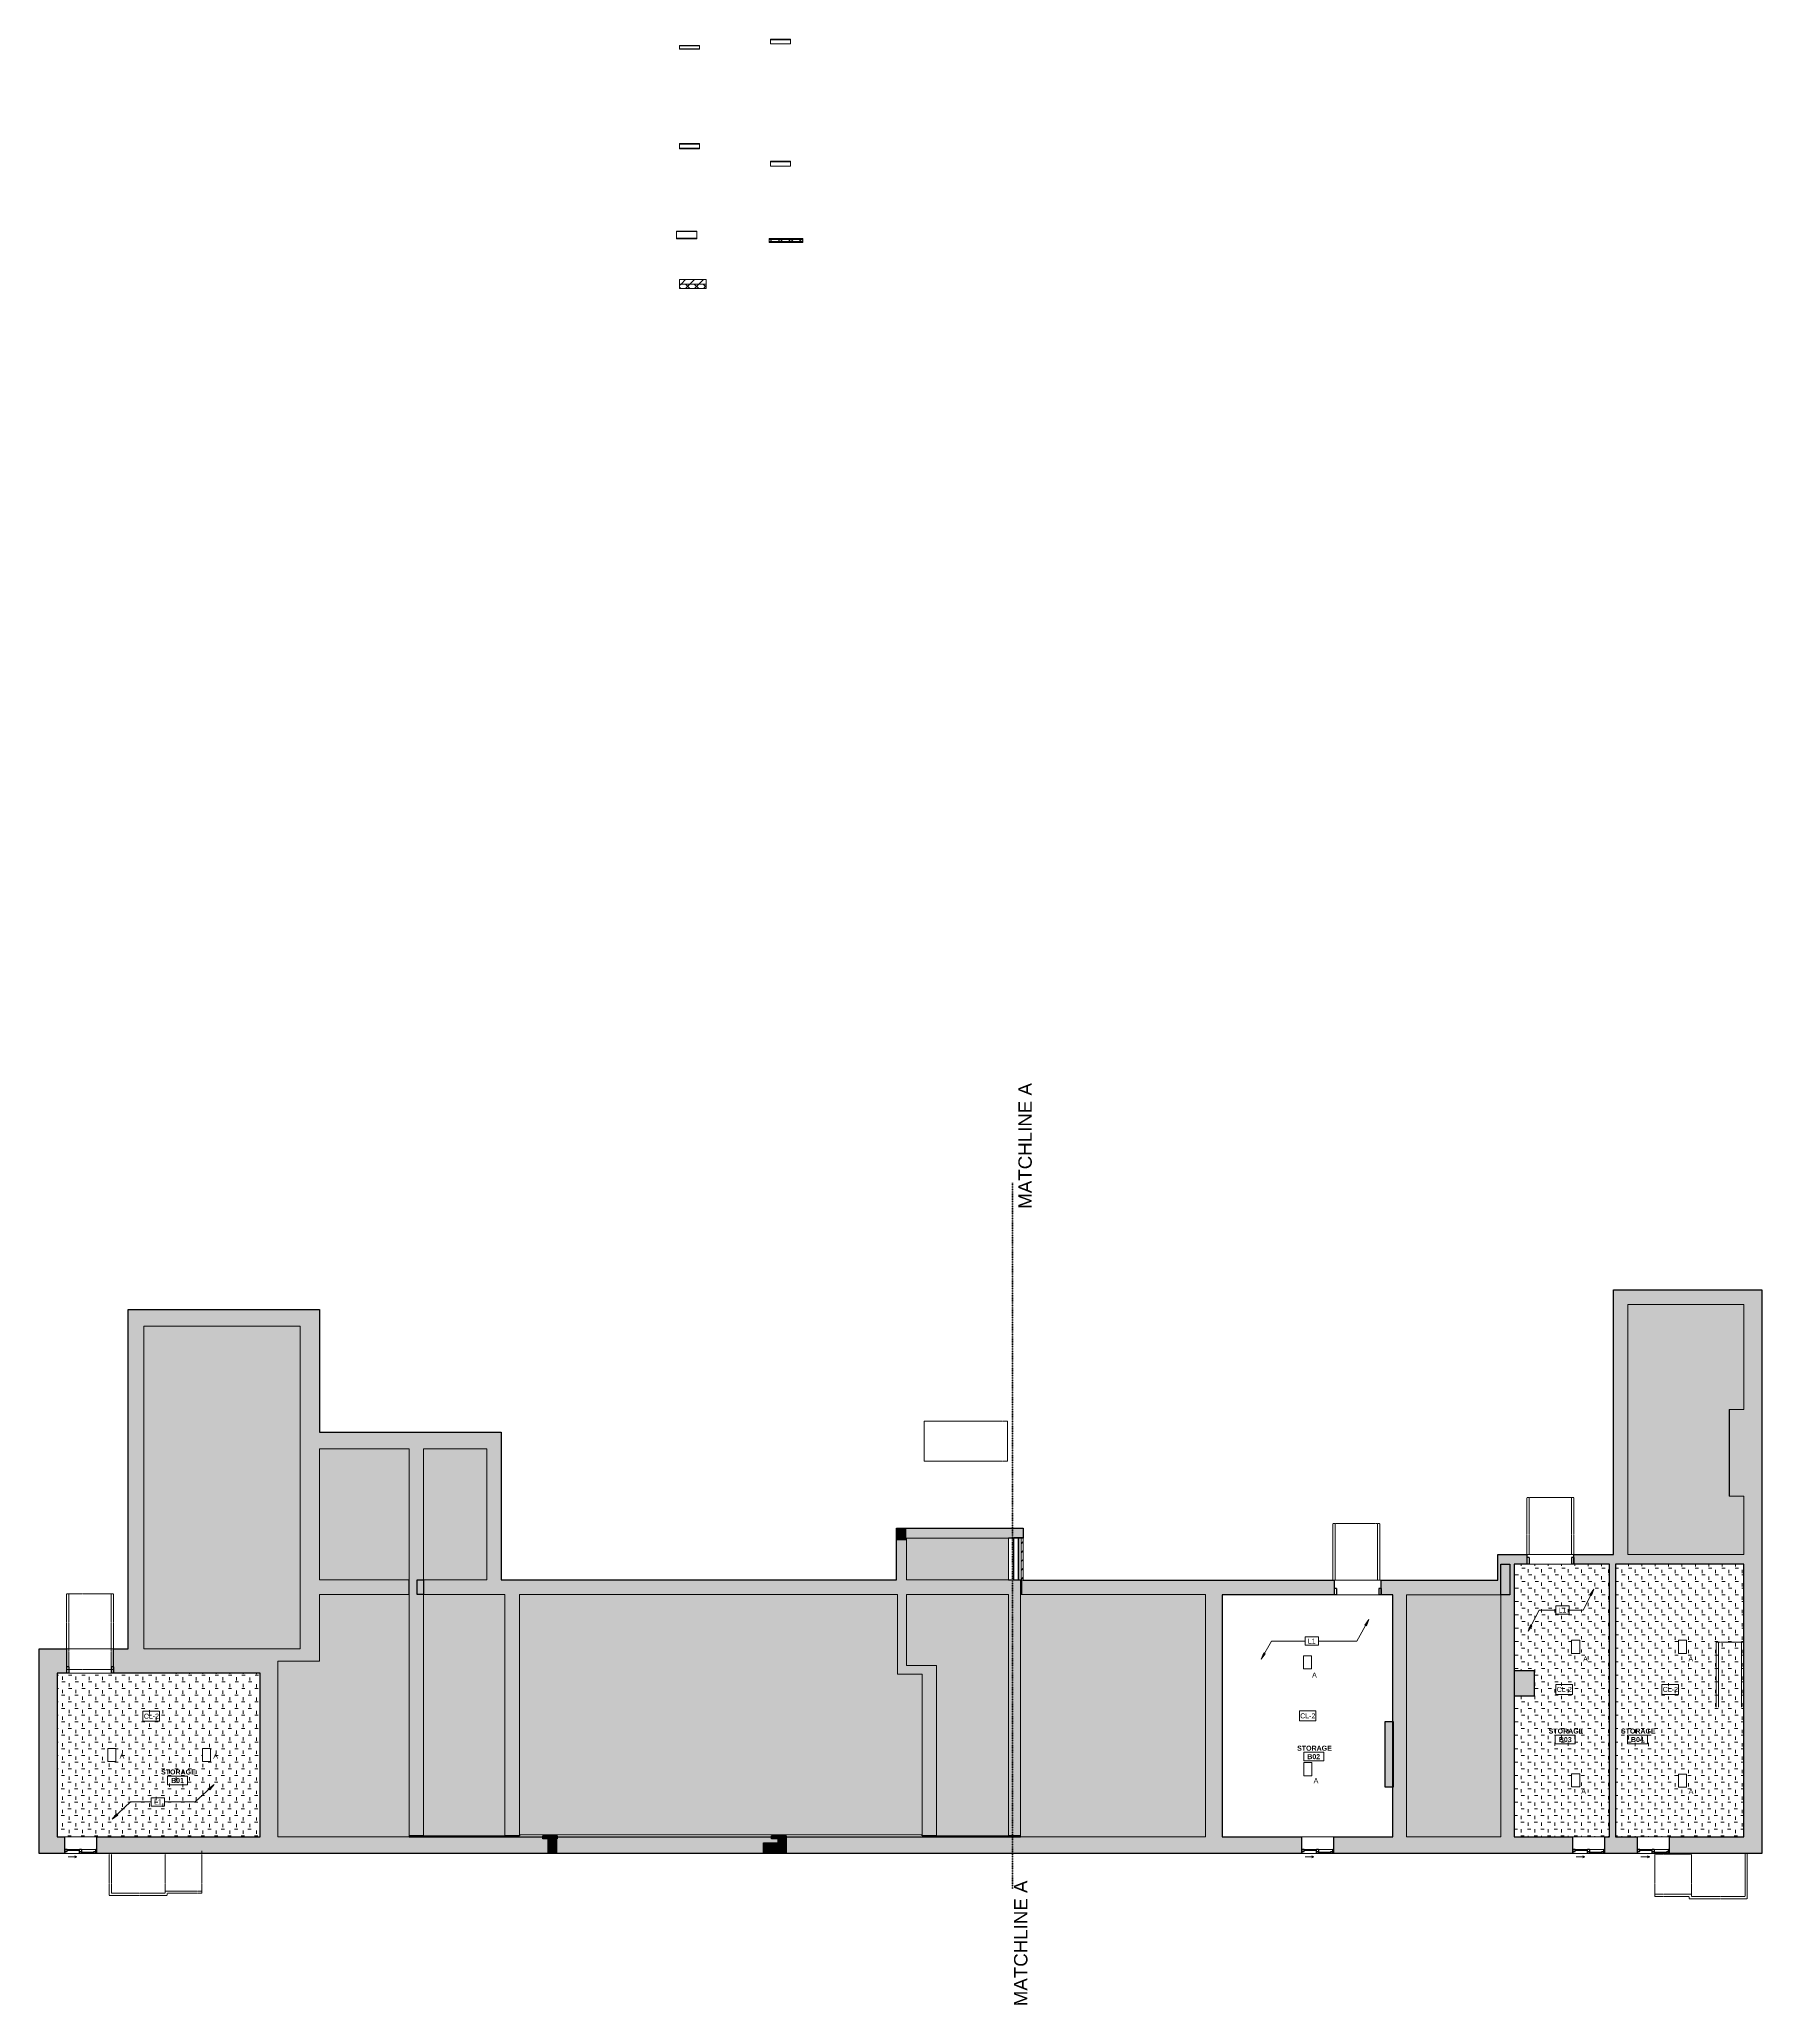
# Model space of a CAD drawing. Header units: inches. Extents: x -529 to 1015, y -2066 to -303.
import ezdxf

# ---------------------------------------------------------------- set-up
doc = ezdxf.new("R2010")
doc.units = ezdxf.units.IN
doc.header["$MEASUREMENT"] = 0
doc.linetypes.add('Dash', pattern=[0.25, 0.125, -0.125])
doc.linetypes.add('Overhead 1_16_', pattern=[0.101562, 0.0625, -0.039062])
for name, color, linetype, lineweight in [('A-ANNO-KEYN', 231, 'Continuous', 9), ('A-ANNO-MATC', 214, 'Dash', 140), ('A-AREA-IDEN', 2, 'Continuous', 9), ('A-CLNG', 13, 'Continuous', 18), ('A-CLNG-IDEN', 151, 'Continuous', 9), ('A-CLNG-PATT', 13, 'Continuous', 18), ('A-DETL-GENF', 92, 'Continuous', 9), ('A-DETL-THIN', 151, 'Continuous', 9), ('A-DOOR', 31, 'Continuous', 18), ('A-DOOR-FRAM', 31, 'Continuous', 30), ('A-FLOR', 192, 'Continuous', 18), ('A-GLAZ', 151, 'Continuous', 18), ('A-WALL', 113, 'Continuous', 18), ('A-WALL-PATT', 111, 'Continuous', 18), ('E-LITE-EQPM', 33, 'Continuous', 9), ('E-LITE-EQPM-IDEN', 33, 'Continuous', 9), ('G-ANNO-TEXT', 231, 'Continuous', 9), ('I-WALL', 2, 'Continuous', 18), ('S-STRS-MBND', 31, 'Continuous', 18)]:
    doc.layers.add(name, color=color, linetype=linetype, lineweight=lineweight)
doc.styles.add('Arial', font='arial.ttf', dxfattribs={"height": 4.5})
doc.styles.add('Swis721 Lt BT', font='swissl.ttf', dxfattribs={"height": 12})
doc.styles.add('Swis721 Lt BT_1', font='swissl.ttf', dxfattribs={"height": 4.5})
doc.styles.add('Swis721 Lt BT_B', font='', dxfattribs={"height": 4.5})
doc.styles.get('Swis721 Lt BT_B').set_extended_font_data('Swis721 Lt BT', bold=True)
pattern_1 = [(0, (0, 0), (6, 6), [2.976, -8.976]), (90, (1.488, -1.488), (-6, 6), [2.976, -8.976])]
pattern_2 = [(0, (0, 0), (15.36, 3.84), [0.634, -10.886, 0.634, -10.886, -61.44]), (0, (0, 0), (15.36, 3.84), [-23.04, 0.634, -22.406, 0.634, -10.886, -26.88]), (0, (0, 0), (15.36, 3.84), [-57.6, 0.634, -7.046, 0.634, -18.566]), (120, (5.76, 1.92), (-11.0055376, 11.38215), [0.634, -10.886, 0.634, -10.886, -61.44]), (120, (5.76, 1.92), (-11.0055376, 11.38215), [-23.04, 0.634, -22.406, 0.634, -10.886, -26.88]), (120, (5.76, 1.92), (-11.0055376, 11.38215), [-57.6, 0.634, -7.046, 0.634, -18.566]), (240, (7.68, 9.6), (-4.3544624, -15.22215), [0.634, -10.886, 0.634, -10.886, -61.44]), (240, (7.68, 9.6), (-4.3544624, -15.22215), [-23.04, 0.634, -22.406, 0.634, -10.886, -26.88]), (240, (7.68, 9.6), (-4.3544624, -15.22215), [-57.6, 0.634, -7.046, 0.634, -18.566])]
pattern_3 = [(45, (0, 0), (-4.006467, 4.006467), [])]

# ---------------------------------------------------------------- blocks, each defined once
blk = doc.blocks.new('Window-Sliding-Double - 2_ 5_ w x 1_ 6_ H-5129606-BASEMENT - RCP')
at = {"layer": 'A-GLAZ', "color": 8, "lineweight": 30}
for p, q in [((-14.5, 7.35), (-14.5, -7.65)), ((-14.5, 7.35), (-12, 7.35)), ((-14.5, 3.85), (-13.75, 3.85)), ((-13.75, 7.35), (-13.75, 3.85)), ((-12, 5.6), (-13.75, 5.6)), ((-12, 7.35), (-12, 5.6)), ((-12, 6.475), (-0.875, 6.475)), ((-0.875, 3.85), (-0.875, 7.35)), ((-0.875, 7.35), (0.875, 7.35)), ((0.875, 5.6), (-0.875, 5.6)), ((-0.875, 3.85), (0.875, 3.85)), ((0.875, 7.35), (0.875, 3.85)), ((0.875, 4.725), (12, 4.725)), ((12, 5.6), (12, 3.85)), ((13.75, 5.6), (12, 5.6)), ((12, 3.85), (14.5, 3.85)), ((13.75, 7.35), (14.5, 7.35)), ((13.75, 7.35), (13.75, 3.85)), ((14.5, -7.65), (14.5, 7.35))]:
    blk.add_line(p, q, dxfattribs=at)
at = {"layer": 'A-GLAZ'}
for p, q in [((14.5, 7.35), (-14.5, 7.35)), ((3.25, 10.35), (5.25, 11.35)), ((3.25, 10.35), (5.25, 9.35)), ((3.25, 10.35), (11.25, 10.35)), ((-14.5, -7.65), (14.5, -7.65))]:
    blk.add_line(p, q, dxfattribs=at)
at = {"layer": 'A-GLAZ', "lineweight": 9}
for p, q in [((-13.75, 3.85), (-0.875, 3.85)), ((-12, 7.35), (-0.875, 7.35)), ((0.875, 7.35), (13.75, 7.35)), ((0.875, 3.85), (12, 3.85))]:
    blk.add_line(p, q, dxfattribs=at)
blk = doc.blocks.new('Single Flush - D1 3_2_ X 6_10_-6106298-BASEMENT - RCP')
at = {"layer": 'A-DOOR-FRAM', "color": 8}
for p, q in [((-21, 5.25), (-21, 11)), ((-21, 11), (-19, 11)), ((-21, 5.25), (-19, 5.25)), ((-19, 5.25), (-19, 11)), ((19.000004, 5.25), (19.000004, 11)), ((19.000004, 11), (21.000004, 11)), ((19.000004, 5.25), (21.000004, 5.25)), ((21.000004, 5.25), (21.000004, 11))]:
    blk.add_line(p, q, dxfattribs=at)
blk = doc.blocks.new('Single Flush - D1 3_2_ X 6_10_-6106282-BASEMENT - RCP')
at = {"layer": 'A-DOOR-FRAM', "color": 8}
for p, q in [((-21, 0.75), (-21, 6.5)), ((-21, 6.5), (-19, 6.5)), ((-21, 0.75), (-19, 0.75)), ((-19, 0.75), (-19, 6.5)), ((19.000004, 0.75), (19.000004, 6.5)), ((19.000004, 6.5), (21.000004, 6.5)), ((19.000004, 0.75), (21.000004, 0.75)), ((21.000004, 0.75), (21.000004, 6.5))]:
    blk.add_line(p, q, dxfattribs=at)
blk = doc.blocks.new('Single Flush - D1 3_2_ X 6_10_-6106283-BASEMENT - RCP')
at = {"layer": 'A-DOOR-FRAM', "color": 8}
for p, q in [((-21, -1.5), (-21, 4.25)), ((-21, 4.25), (-19, 4.25)), ((-19, -1.5), (-19, 4.25)), ((19.000004, -1.5), (19.000004, 4.25)), ((19.000004, 4.25), (21.000004, 4.25)), ((21.000004, -1.5), (21.000004, 4.25)), ((-21, -1.5), (-19, -1.5)), ((19.000004, -1.5), (21.000004, -1.5))]:
    blk.add_line(p, q, dxfattribs=at)
blk = doc.blocks.new('Trybeca Rectangle Trimless 300mm 33W  HCOFO - Trybeca Rectangle Trimlles 300 mm  HCOFO Embossed matt white-6022991-BASEMENT - RCP')
at = {"layer": 'E-LITE-EQPM'}
for p, q in [((-3.6, -5.9), (-3.6, 5.9)), ((-3.6, 5.9), (3.6, 5.9)), ((3.6, 5.9), (3.6, -5.9)), ((3.6, -5.9), (-3.6, -5.9))]:
    blk.add_line(p, q, dxfattribs=at)
blk = doc.blocks.new('Room Tag - Room Name and Number-3379422-BASEMENT - RCP')
at = {"layer": 'A-AREA-IDEN'}
for p, q in [((-0.188, -0.164), (-0.188, -0.002)), ((-0.188, -0.002), (0.187, -0.002)), ((0.187, -0.002), (-0.188, -0.002)), ((-0.188, -0.002), (-0.188, -0.164)), ((0.187, -0.164), (-0.188, -0.164)), ((-0.188, -0.164), (0.187, -0.164)), ((0.187, -0.002), (0.187, -0.164)), ((0.187, -0.164), (0.187, -0.002))]:
    blk.add_line(p, q, dxfattribs=at)
blk = doc.blocks.new('Keynote Tag - Keynote Number - Boxed-135510-BASEMENT - RCP')
at = {"layer": 'A-ANNO-KEYN'}
for p, q in [((-0.125, -0.079), (-0.125, 0.078)), ((-0.125, 0.078), (0.125, 0.078)), ((0.125, 0.078), (0.125, -0.079)), ((-0.125, -0.079), (0.125, -0.079))]:
    blk.add_line(p, q, dxfattribs=at)

msp = doc.modelspace()

# ---------------------------------------------------------------- hatches: boundary and pattern name
at = {"layer": 'A-ANNO-KEYN'}
for points in [[(864.4, -1693), (861, -1698), (862.4, -1698.7)], [(662.9, -1720.2), (659.2, -1725.1), (660.6, -1725.8)], [(805.5, -1730.6), (809, -1725.7), (807.6, -1725)], [(566.2, -1755.6), (569.9, -1750.8), (568.5, -1750)], [(-372.3, -1868.2), (-377.3, -1871.7), (-376.2, -1872.8)], [(-463.8, -1899.2), (-458.9, -1895.6), (-460, -1894.5)]]:
    msp.add_hatch(color=256, dxfattribs=at).paths.add_polyline_path(points, flags=0)
at = {"layer": 'A-CLNG-PATT'}
h = msp.add_hatch(dxfattribs=at)
h.set_pattern_fill('FP_1', color=256, style=0, pattern_type=2)
h.set_pattern_definition(pattern_1)
h.paths.add_polyline_path([(982.2, -1914.9), (999, -1914.9), (999, -1670.4), (884, -1670.4), (884, -1914.9), (932.3, -1914.9)], flags=0)
h.paths.add_polyline_path([(845.3, -1914.9), (878.5, -1914.9), (878.5, -1670.4), (793, -1670.4), (793, -1765.8), (811, -1765.8), (811, -1788.8), (793, -1788.8), (793, -1914.9)], flags=0)
h.paths.add_polyline_path([(940.4, -1870.5), (940.4, -1858.7), (947.6, -1858.7), (947.6, -1870.5), (942.9, -1870.5)], flags=0)
h.paths.add_polyline_path([(844.6, -1870.3), (844.6, -1858.5), (851.9, -1858.5), (851.9, -1870.3), (845, -1870.3)], flags=0)
h.paths.add_polyline_path([(844.6, -1750.5), (844.6, -1738.7), (851.9, -1738.7), (851.9, -1750.5), (845, -1750.5)], flags=0)
h.paths.add_polyline_path([(947.6, -1750.5), (940.4, -1750.5), (940.4, -1738.7), (947.6, -1738.7), (947.6, -1748.8)], flags=0)
h = msp.add_hatch(dxfattribs=at)
h.set_pattern_fill('FP_1', color=256, style=0, pattern_type=2)
h.set_pattern_definition(pattern_1)
h.paths.add_polyline_path([(-477.7, -1914.9), (-331.2, -1914.9), (-331.2, -1768.4), (-513.2, -1768.4), (-513.2, -1914.9), (-506.7, -1914.9)], flags=0)
h.paths.add_polyline_path([(-460.6, -1847.6), (-467.8, -1847.6), (-467.8, -1835.7), (-460.6, -1835.7), (-460.6, -1847.2)], flags=0)
h.paths.add_polyline_path([(-380.8, -1847.6), (-382.8, -1847.6), (-382.8, -1835.7), (-375.6, -1835.7), (-375.6, -1847.6), (-377.5, -1847.6)], flags=0)
at = {"layer": 'A-DETL-GENF'}
h = msp.add_hatch(dxfattribs=at)
h.set_pattern_fill('FP_6', style=0, pattern_type=2)
h.set_pattern_definition([(0, (0, 0), (12, 12), [12, -12]), (0, (0, 4.5), (12, 12), [12, -12]), (0, (0, 9), (12, 12), [12, -12]), (90, (1.5, 10.5), (-12, 12), [12, -12]), (90, (6, 10.5), (-12, 12), [12, -12]), (90, (10.5, 10.5), (-12, 12), [12, -12])])
h.paths.add_polyline_path([(696.4, -1914.9), (781, -1914.9), (781, -1698), (696.4, -1698), (696.4, -1872.9)], flags=0)
h.paths.add_polyline_path([(350.4, -1914.9), (516.4, -1914.9), (516.4, -1697.7), (350.4, -1697.7), (350.4, -1736)], flags=0)
h.paths.add_polyline_path([(-197.7, -1914.9), (-197.7, -1697.7), (-277.9, -1697.7), (-277.9, -1757.4), (-315.2, -1757.4), (-315.2, -1914.9)], flags=0)
h.paths.add_polyline_path([(339.8, -1914), (339.8, -1697.7), (248.2, -1697.7), (248.2, -1761.3), (275.3, -1761.3), (275.3, -1914)], flags=0)
h.paths.add_polyline_path([(-184.7, -1914), (-111.8, -1914), (-111.8, -1697.7), (-184.7, -1697.7), (-184.7, -1872.9)], flags=0)
h.paths.add_polyline_path([(242.9, -1913.3), (262.3, -1913.3), (262.3, -1769.3), (240.2, -1769.3), (240.2, -1697.7), (-98.8, -1697.7), (-98.8, -1913.3)], flags=0)
h.paths.add_polyline_path([(-394.1, -1746.4), (-295.3, -1746.4), (-295.3, -1457.2), (-435.6, -1457.2), (-435.6, -1746.4)], flags=0)
h.paths.add_polyline_path([(248.2, -1684.7), (339.8, -1684.7), (339.8, -1647.2), (248.2, -1647.2)], flags=0)
h.paths.add_polyline_path([(-181.7, -1684.7), (-128, -1684.7), (-128, -1567.2), (-184.7, -1567.2), (-184.7, -1684.7)], flags=0)
h.paths.add_polyline_path([(-277.9, -1684.7), (-197.7, -1684.7), (-197.7, -1567.2), (-277.9, -1567.2)], flags=0)
h.paths.add_polyline_path([(895.1, -1661.9), (999, -1661.9), (999, -1609.6), (985.9, -1609.6), (985.9, -1531.8), (999, -1531.8), (999, -1437.6), (895.1, -1437.6), (895.1, -1462.3)], flags=0)
at = {"layer": 'A-WALL-PATT', "lineweight": 9}
h = msp.add_hatch(dxfattribs=at)
h.set_pattern_fill('FP_2', color=256, style=0, pattern_type=2)
h.set_pattern_definition(pattern_2)
h.paths.add_polyline_path([(144.3, -303.9), (144.3, -303.4), (126.3, -303.4), (126.3, -303.9)], flags=0)
h = msp.add_hatch(dxfattribs=at)
h.set_pattern_fill('FP_2', color=256, style=0, pattern_type=2)
h.set_pattern_definition(pattern_2)
h.paths.add_polyline_path([(60.2, -482.3), (60.2, -481.8), (42.2, -481.8), (42.2, -482.3)], flags=0)
h = msp.add_hatch(dxfattribs=at)
h.set_pattern_fill('FP_2', color=256, style=0, pattern_type=2)
h.set_pattern_definition(pattern_2)
h.paths.add_polyline_path([(155.2, -482.5), (155.2, -482), (125.2, -482), (125.2, -482.5)], flags=0)
h = msp.add_hatch(dxfattribs=at)
h.set_pattern_fill('FP_2', color=256, style=0, pattern_type=2)
h.set_pattern_definition(pattern_2)
h.paths.add_polyline_path([(155.2, -483), (155.2, -482.5), (125.2, -482.5), (125.2, -483)], flags=0)
h = msp.add_hatch(dxfattribs=at)
h.set_pattern_fill('FP_4', color=256, style=0, pattern_type=2)
h.set_pattern_definition([(45, (0, 0), (-4.75176, 4.75176), []), (45, (0, 7.2), (-4.75176, 4.75176), [])])
h.paths.add_polyline_path([(155.2, -484.6), (155.2, -483), (125.2, -483), (125.2, -484.6)], flags=0)
h = msp.add_hatch(dxfattribs=at)
h.set_pattern_fill('FP_2', color=256, style=0, pattern_type=2)
h.set_pattern_definition(pattern_2)
h.paths.add_polyline_path([(155.2, -485.1), (155.2, -484.6), (125.2, -484.6), (125.2, -485.1)], flags=0)
h = msp.add_hatch(dxfattribs=at)
h.set_pattern_fill('FP_2', color=256, style=0, pattern_type=2)
h.set_pattern_definition(pattern_2)
h.paths.add_polyline_path([(155.2, -485.6), (155.2, -485.1), (125.2, -485.1), (125.2, -485.6)], flags=0)
h = msp.add_hatch(dxfattribs=at)
h.set_pattern_fill('FP_3', color=256, style=0, pattern_type=2)
h.set_pattern_definition(pattern_3)
h.paths.add_polyline_path([(68.8, -522.8), (68.8, -518.8), (44.8, -518.8), (44.8, -522.8)], flags=0)
h = msp.add_hatch(dxfattribs=at)
h.set_pattern_fill('FP_5', color=256, style=0, pattern_type=2)
h.set_pattern_definition([(45, (0, 0), (-4.00647, 4.00647), []), (135, (0, 0), (-4.00647, -4.00647), [])])
h.paths.add_polyline_path([(68.8, -526.8), (68.8, -522.8), (44.8, -522.8), (44.8, -526.8)], flags=0)
for points in [[(882.1, -1661.9), (895.1, -1661.9), (895.1, -1424.6), (882.1, -1424.6), (882.1, -1462.3)], [(1015, -1437.6), (1015, -1424.6), (895.1, -1424.6), (895.1, -1437.6), (999, -1437.6)], [(-449.4, -1746.4), (-435.6, -1746.4), (-435.6, -1442.2), (-449.4, -1442.2), (-449.4, -1736)], [(-277.9, -1457.2), (-277.9, -1442.2), (-435.6, -1442.2), (-435.6, -1457.2), (-295.3, -1457.2)], [(1015, -1929.9), (1015, -1437.6), (999, -1437.6), (999, -1929.9)], [(-277.9, -1549.4), (-277.9, -1457.2), (-295.3, -1457.2), (-295.3, -1549.4)], [(999, -1609.6), (999, -1531.8), (986, -1531.8), (986, -1609.6)], [(-286.8, -1697.7), (-277.9, -1697.7), (-277.9, -1549.4), (-295.3, -1549.4), (-295.3, -1697.7)], [(-115, -1567.2), (-115, -1552.2), (-277.9, -1552.2), (-277.9, -1567.2), (-128, -1567.2)], [(-197.7, -1914), (-184.7, -1914), (-184.7, -1567.2), (-197.7, -1567.2), (-197.7, -1872.9)], [(-115, -1684.7), (-115, -1567.2), (-128, -1567.2), (-128, -1684.7)], [(248.2, -1649.3), (248.2, -1638.3), (239.3, -1638.3), (239.3, -1649.3), (242.9, -1649.3)], [(353, -1647.2), (353, -1638.3), (248.2, -1638.3), (248.2, -1647.2), (349.1, -1647.2)], [(239.3, -1684.7), (248.2, -1684.7), (248.2, -1649.3), (239.3, -1649.3)], [(789.3, -1698), (789.3, -1661.9), (778.3, -1661.9), (778.3, -1698), (781, -1698)], [(793, -1914.9), (793, -1670.4), (781, -1670.4), (781, -1914.9)], [(879.9, -1914.9), (884, -1914.9), (884, -1670.4), (878.5, -1670.4), (878.5, -1914.9)], [(985.9, -1670.4), (999, -1670.4), (999, -1661.9), (895.1, -1661.9), (895.1, -1670.4)], [(-197.7, -1697.7), (-197.7, -1684.7), (-277.9, -1684.7), (-277.9, -1697.7)], [(350.4, -1697.7), (350.4, -1684.7), (-190.4, -1684.7), (-190.4, -1697.7), (349.1, -1697.7)], [(455.2, -1697.7), (516.4, -1697.7), (516.4, -1685), (351.8, -1685), (351.8, -1697.7), (351.8, -1697.7)], [(-295.3, -1746.4), (-277.9, -1746.4), (-277.9, -1697.7), (-295.3, -1697.7), (-295.3, -1736)], [(-111.8, -1914), (-98.8, -1914), (-98.8, -1697.7), (-111.8, -1697.7), (-111.8, -1913.3)], [(248.2, -1761.3), (248.2, -1697.7), (240.2, -1697.7), (240.2, -1761.3), (242.9, -1761.3)], [(350.4, -1914), (350.4, -1697.7), (339.8, -1697.7), (339.8, -1914)], [(531.4, -1914.9), (531.4, -1698), (516.4, -1698), (516.4, -1914.9)], [(696.4, -1914.9), (696.4, -1698), (684.4, -1698), (684.4, -1914.9)], [(-529.2, -1929.9), (-513.2, -1929.9), (-513.2, -1746.4), (-529.2, -1746.4), (-529.2, -1872.9)], [(-315.2, -1757.4), (-277.9, -1757.4), (-277.9, -1746.4), (-315.2, -1746.4)], [(240.2, -1769.3), (275.3, -1769.3), (275.3, -1761.3), (240.2, -1761.3)], [(-315.2, -1914.9), (-315.2, -1768.4), (-331.2, -1768.4), (-331.2, -1914.9)], [(262.3, -1914), (275.3, -1914), (275.3, -1769.3), (262.3, -1769.3), (262.3, -1913.3)], [(811, -1788.8), (811, -1765.8), (793, -1765.8), (793, -1788.8)], [(684.5, -1870.4), (684.5, -1811.7), (677.5, -1811.7), (677.5, -1870.4)], [(-73.8, -1916.9), (-64.9, -1916.9), (-64.9, -1914), (-77.9, -1914), (-77.9, -1916.9)], [(-64.9, -1929.9), (-64.9, -1916.9), (-73.8, -1916.9), (-73.8, -1929.9)], [(133.1, -1929.9), (133.1, -1920.5), (120.1, -1920.5), (120.1, -1929.9)], [(133.1, -1916.9), (140.3, -1916.9), (140.3, -1914), (127.3, -1914), (127.3, -1916.9)], [(133.1, -1929.9), (140.3, -1929.9), (140.3, -1916.9), (133.1, -1916.9), (133.1, -1920.5)]]:
    msp.add_hatch(color=7, dxfattribs=at).paths.add_polyline_path(points, flags=0)
h = msp.add_hatch(dxfattribs=at)
h.set_pattern_fill('FP_2', color=256, style=0, pattern_type=2)
h.set_pattern_definition(pattern_2)
h.paths.add_polyline_path([(344.6, -1684.7), (344.6, -1647.2), (344.1, -1647.2), (344.1, -1684.7)], flags=0)
h = msp.add_hatch(dxfattribs=at)
h.set_pattern_fill('FP_3', color=256, style=0, pattern_type=2)
h.set_pattern_definition(pattern_3)
h.paths.add_polyline_path([(351.8, -1685), (353, -1685), (353, -1646.7), (351, -1646.7), (351, -1684.7), (351.8, -1684.7)], flags=0)
h = msp.add_hatch(color=7, dxfattribs=at)
h.paths.add_polyline_path([(884, -1670.4), (895.1, -1670.4), (895.1, -1661.9), (846.5, -1661.9), (846.5, -1670.4), (879.9, -1670.4)], flags=0)
h.paths.add_polyline_path([(804.5, -1670.4), (804.5, -1661.9), (789.3, -1661.9), (789.3, -1670.4), (793, -1670.4)], flags=0)
h = msp.add_hatch(color=7, dxfattribs=at)
h.paths.add_polyline_path([(778.3, -1698), (778.3, -1685), (673.8, -1685), (673.8, -1698), (696.4, -1698)], flags=0)
h.paths.add_polyline_path([(631.8, -1698), (631.8, -1685), (516.4, -1685), (516.4, -1698), (531.4, -1698)], flags=0)
h = msp.add_hatch(color=7, dxfattribs=at)
h.paths.add_polyline_path([(-394.1, -1768.4), (-315.2, -1768.4), (-315.2, -1746.4), (-462.7, -1746.4), (-462.7, -1768.4), (-435.6, -1768.4)], flags=0)
h.paths.add_polyline_path([(-504.7, -1768.4), (-504.7, -1746.4), (-513.2, -1746.4), (-513.2, -1768.4)], flags=0)
h = msp.add_hatch(color=7, dxfattribs=at)
h.paths.add_polyline_path([(999, -1929.9), (999, -1914.9), (932.3, -1914.9), (932.3, -1929.9)], flags=0)
h.paths.add_polyline_path([(874.3, -1929.9), (903.3, -1929.9), (903.3, -1914.9), (874.3, -1914.9)], flags=0)
h.paths.add_polyline_path([(845.3, -1929.9), (845.3, -1914.9), (631.3, -1914.9), (631.3, -1929.9), (781, -1929.9)], flags=0)
h.paths.add_polyline_path([(602.3, -1929.9), (602.3, -1914.9), (-477.7, -1914.9), (-477.7, -1929.9), (-73.8, -1929.9), (-73.8, -1916.9), (-64.9, -1916.9), (-64.9, -1929.9), (516.4, -1929.9)], flags=0)
h.paths.add_polyline_path([(-506.7, -1929.9), (-506.7, -1914.9), (-513.2, -1914.9), (-513.2, -1929.9)], flags=0)

# ---------------------------------------------------------------- linework, layer by layer
at = {"layer": 'A-ANNO-KEYN'}
for p, q in [((864.4, -1693), (854.9, -1711.8)), ((864.4, -1693), (861, -1698)), ((861, -1698), (862.4, -1698.7)), ((862.4, -1698.7), (864.4, -1693)), ((662.9, -1720.2), (651.9, -1739.5)), ((662.9, -1720.2), (659.2, -1725.1)), ((659.2, -1725.1), (660.6, -1725.8)), ((660.6, -1725.8), (662.9, -1720.2)), ((805.5, -1730.6), (815.6, -1711.8)), ((807.6, -1725), (805.5, -1730.6)), ((805.5, -1730.6), (809, -1725.7)), ((809, -1725.7), (807.6, -1725)), ((815.6, -1711.8), (830.5, -1711.8)), ((854.9, -1711.8), (842.5, -1711.8)), ((566.2, -1755.6), (575.4, -1739.5)), ((575.4, -1739.5), (605.6, -1739.5)), ((651.9, -1739.5), (617.6, -1739.5)), ((568.5, -1750), (566.2, -1755.6)), ((566.2, -1755.6), (569.9, -1750.8)), ((569.9, -1750.8), (568.5, -1750)), ((-463.8, -1899.2), (-447.4, -1883.7)), ((-447.4, -1883.7), (-428.9, -1883.7)), ((-389.4, -1883.7), (-416.9, -1883.7)), ((-372.3, -1868.2), (-389.4, -1883.7)), ((-372.3, -1868.2), (-377.3, -1871.7)), ((-377.3, -1871.7), (-376.2, -1872.8)), ((-376.2, -1872.8), (-372.3, -1868.2)), ((-460, -1894.5), (-463.8, -1899.2)), ((-463.8, -1899.2), (-458.9, -1895.6)), ((-458.9, -1895.6), (-460, -1894.5))]:
    msp.add_line(p, q, dxfattribs=at)
at = {"layer": 'A-ANNO-MATC'}
msp.add_line((343.2, -1328.7), (343.2, -1961.7), dxfattribs=at)
at = {"layer": 'A-CLNG'}
for p, q in [((844.6, -1750.5), (844.6, -1738.7)), ((844.6, -1738.7), (851.9, -1738.7)), ((851.9, -1738.7), (851.9, -1750.5)), ((940.4, -1750.5), (940.4, -1738.7)), ((940.4, -1738.7), (947.6, -1738.7)), ((947.6, -1738.7), (947.6, -1750.5)), ((851.9, -1750.5), (844.6, -1750.5)), ((947.6, -1750.5), (940.4, -1750.5)), ((-467.8, -1847.6), (-467.8, -1835.7)), ((-467.8, -1835.7), (-460.6, -1835.7)), ((-460.6, -1847.6), (-467.8, -1847.6)), ((-460.6, -1835.7), (-460.6, -1847.6)), ((-382.8, -1847.6), (-382.8, -1835.7)), ((-382.8, -1835.7), (-375.6, -1835.7)), ((-375.6, -1847.6), (-382.8, -1847.6)), ((-375.6, -1835.7), (-375.6, -1847.6)), ((844.6, -1870.3), (844.6, -1858.5)), ((844.6, -1858.5), (851.9, -1858.5)), ((851.9, -1858.5), (851.9, -1870.3)), ((940.4, -1870.5), (940.4, -1858.7)), ((940.4, -1858.7), (947.6, -1858.7)), ((947.6, -1858.7), (947.6, -1870.5)), ((851.9, -1870.3), (844.6, -1870.3)), ((947.6, -1870.5), (940.4, -1870.5))]:
    msp.add_line(p, q, dxfattribs=at)
at = {"layer": 'A-CLNG-IDEN', "flags": 128}
for points in [[(830.5, -1778.3), (845.4, -1778.3), (845.4, -1787.4), (830.5, -1787.4)], [(925.6, -1778.3), (940.5, -1778.3), (940.5, -1787.4), (925.6, -1787.4)], [(-436.3, -1802.2), (-421.4, -1802.2), (-421.4, -1811.4), (-436.3, -1811.4)], [(600.5, -1801.9), (615.4, -1801.9), (615.4, -1811.1), (600.5, -1811.1)]]:
    msp.add_lwpolyline(points, close=True, dxfattribs=at)
at = {"layer": 'A-DETL-THIN'}
for p, q in [((999, -1437.6), (895.1, -1437.6)), ((895.1, -1437.6), (895.1, -1661.9)), ((999, -1531.8), (999, -1437.6)), ((-295.3, -1457.2), (-435.6, -1457.2)), ((-435.6, -1457.2), (-435.6, -1746.4)), ((-295.3, -1746.4), (-295.3, -1457.2)), ((985.9, -1609.6), (985.9, -1531.8)), ((985.9, -1531.8), (999, -1531.8)), ((-197.7, -1567.2), (-277.9, -1567.2)), ((-277.9, -1567.2), (-277.9, -1684.7)), ((-197.7, -1684.7), (-197.7, -1567.2)), ((-128, -1567.2), (-184.7, -1567.2)), ((-184.7, -1567.2), (-184.7, -1684.7)), ((-128, -1684.7), (-128, -1567.2)), ((999, -1609.6), (985.9, -1609.6)), ((999, -1661.9), (999, -1609.6)), ((339.8, -1647.2), (248.2, -1647.2)), ((248.2, -1647.2), (248.2, -1684.7)), ((339.8, -1684.7), (339.8, -1647.2)), ((895.1, -1661.9), (999, -1661.9)), ((-277.9, -1684.7), (-197.7, -1684.7)), ((-184.7, -1684.7), (-128, -1684.7)), ((248.2, -1684.7), (339.8, -1684.7)), ((-277.9, -1697.7), (-277.9, -1757.4)), ((-197.7, -1697.7), (-277.9, -1697.7)), ((-197.7, -1914.9), (-197.7, -1697.7)), ((-111.8, -1697.7), (-184.7, -1697.7)), ((-184.7, -1697.7), (-184.7, -1914)), ((-111.8, -1914), (-111.8, -1697.7)), ((240.2, -1697.7), (-98.8, -1697.7)), ((-98.8, -1697.7), (-98.8, -1913.3)), ((240.2, -1769.3), (240.2, -1697.7)), ((339.8, -1697.7), (248.2, -1697.7)), ((248.2, -1697.7), (248.2, -1761.3)), ((339.8, -1914), (339.8, -1697.7)), ((516.4, -1697.7), (350.4, -1697.7)), ((350.4, -1697.7), (350.4, -1914.9)), ((516.4, -1914.9), (516.4, -1697.7)), ((781, -1698), (696.4, -1698)), ((696.4, -1698), (696.4, -1914.9)), ((781, -1914.9), (781, -1698)), ((-435.6, -1746.4), (-295.3, -1746.4)), ((-277.9, -1757.4), (-315.2, -1757.4)), ((-315.2, -1757.4), (-315.2, -1914.9)), ((248.2, -1761.3), (275.3, -1761.3)), ((275.3, -1761.3), (275.3, -1914)), ((262.3, -1769.3), (240.2, -1769.3)), ((262.3, -1913.3), (262.3, -1769.3)), ((-315.2, -1914.9), (-197.7, -1914.9)), ((-184.7, -1914), (-111.8, -1914)), ((-98.8, -1913.3), (262.3, -1913.3)), ((275.3, -1914), (339.8, -1914)), ((350.4, -1914.9), (516.4, -1914.9)), ((696.4, -1914.9), (781, -1914.9))]:
    msp.add_line(p, q, dxfattribs=at)
at = {"layer": 'A-FLOR'}
msp.add_line((350.4, -1689.5), (351.8, -1689.5), dxfattribs=at)
at = {"layer": 'A-WALL'}
for p, q in [((44.8, -309.4), (62.8, -309.4)), ((44.8, -311.9), (62.8, -311.9)), ((126.3, -303.9), (144.3, -303.9)), ((44.8, -397.4), (62.8, -397.4)), ((44.8, -401), (62.8, -401)), ((126.3, -413.3), (144.3, -413.3)), ((42.2, -475.8), (60.2, -475.8)), ((42.2, -481.8), (60.2, -481.8)), ((125.2, -485.6), (125.2, -482)), ((125.2, -482), (155.2, -482)), ((125.2, -482.5), (155.2, -482.5)), ((125.2, -483), (155.2, -483)), ((125.2, -484.6), (155.2, -484.6)), ((125.2, -485.1), (155.2, -485.1)), ((155.2, -485.6), (125.2, -485.6)), ((155.2, -482), (155.2, -485.6)), ((44.8, -522.8), (68.8, -522.8)), ((344.1, -1684.7), (344.1, -1647.2)), ((344.6, -1646.7), (344.6, -1684.7)), ((348.5, -1646.7), (348.5, -1684.7)), ((349, -1646.7), (349, -1684.7)), ((351, -1646.7), (351, -1684.7)), ((353, -1647.2), (353, -1685)), ((351.8, -1684.7), (350.4, -1684.7)), ((351.8, -1685), (351.8, -1684.7)), ((353, -1685), (351.8, -1685))]:
    msp.add_line(p, q, dxfattribs=at)
at = {"layer": 'A-WALL', "color": 8, "lineweight": 30}
for p, q in [((882.1, -1661.9), (882.1, -1424.6)), ((882.1, -1424.6), (1015, -1424.6)), ((1015, -1424.6), (1015, -1929.9)), ((-449.4, -1746.4), (-449.4, -1442.2)), ((-449.4, -1442.2), (-277.9, -1442.2)), ((-277.9, -1442.2), (-277.9, -1552.2)), ((986, -1609.6), (986, -1531.8)), ((-277.9, -1552.2), (-115, -1552.2)), ((-115, -1552.2), (-115, -1684.7)), ((239.3, -1638.3), (353, -1638.3)), ((239.3, -1684.7), (239.3, -1638.3)), ((353, -1638.3), (353, -1647.2)), ((344.1, -1647.2), (339.8, -1647.2)), ((353, -1647.2), (344.6, -1647.2)), ((778.3, -1685), (778.3, -1661.9)), ((778.3, -1661.9), (804.5, -1661.9)), ((789.3, -1670.4), (789.3, -1698)), ((804.5, -1670.4), (793, -1670.4)), ((804.5, -1661.9), (804.5, -1670.4)), ((846.5, -1670.4), (846.5, -1661.9)), ((846.5, -1661.9), (882.1, -1661.9)), ((878.5, -1670.4), (846.5, -1670.4)), ((999, -1670.4), (884, -1670.4)), ((999, -1914.9), (999, -1670.4)), ((-197.7, -1697.7), (-197.7, -1684.7)), ((-190.4, -1697.7), (-190.4, -1684.7)), ((-190.4, -1684.7), (-184.7, -1684.7)), ((-184.7, -1684.7), (-184.7, -1697.7)), ((-115, -1684.7), (239.3, -1684.7)), ((339.8, -1684.7), (350.4, -1684.7)), ((350.4, -1684.7), (350.4, -1697.7)), ((351.8, -1697.7), (351.8, -1685)), ((353, -1685), (631.8, -1685)), ((631.8, -1685), (631.8, -1698)), ((673.8, -1698), (673.8, -1685)), ((673.8, -1685), (778.3, -1685)), ((-184.7, -1697.7), (-190.4, -1697.7)), ((631.8, -1698), (531.4, -1698)), ((531.4, -1698), (531.4, -1914.9)), ((684.4, -1698), (673.8, -1698)), ((789.3, -1698), (781, -1698)), ((-529.2, -1929.9), (-529.2, -1746.4)), ((-529.2, -1746.4), (-504.7, -1746.4)), ((-504.7, -1746.4), (-504.7, -1768.4)), ((-462.7, -1768.4), (-462.7, -1746.4)), ((-462.7, -1746.4), (-449.4, -1746.4)), ((-513.2, -1768.4), (-513.2, -1914.9)), ((-504.7, -1768.4), (-513.2, -1768.4)), ((-331.2, -1768.4), (-462.7, -1768.4)), ((-331.2, -1914.9), (-331.2, -1768.4)), ((-513.2, -1914.9), (-506.7, -1914.9)), ((-477.7, -1914.9), (-331.2, -1914.9)), ((-184.7, -1914), (-197.7, -1914)), ((-197.7, -1914.9), (350.4, -1914.9)), ((-98.8, -1914), (-111.8, -1914)), ((-98.8, -1913.3), (-98.8, -1914)), ((-77.9, -1916.9), (-77.9, -1914)), ((-77.9, -1914), (-64.9, -1914)), ((-73.8, -1916.9), (-77.9, -1916.9)), ((-64.9, -1914), (-64.9, -1916.9)), ((120.1, -1929.9), (120.1, -1920.5)), ((120.1, -1920.5), (133.1, -1920.5)), ((127.3, -1916.9), (127.3, -1914)), ((127.3, -1914), (140.3, -1914)), ((133.1, -1916.9), (127.3, -1916.9)), ((133.1, -1920.5), (133.1, -1916.9)), ((140.3, -1914), (140.3, -1929.9)), ((262.3, -1914), (262.3, -1913.3)), ((275.3, -1914), (262.3, -1914)), ((531.4, -1914.9), (602.3, -1914.9)), ((631.3, -1914.9), (684.4, -1914.9)), ((793, -1914.9), (845.3, -1914.9)), ((874.3, -1914.9), (878.5, -1914.9)), ((884, -1914.9), (903.3, -1914.9)), ((932.3, -1914.9), (999, -1914.9)), ((-506.7, -1929.9), (-529.2, -1929.9)), ((602.3, -1929.9), (-477.7, -1929.9)), ((845.3, -1929.9), (631.3, -1929.9)), ((903.3, -1929.9), (874.3, -1929.9)), ((1015, -1929.9), (932.3, -1929.9))]:
    msp.add_line(p, q, dxfattribs=at)
at = {"layer": 'A-WALL', "color": 55}
msp.add_line((344.6, -1647.2), (344.1, -1647.2), dxfattribs=at)
at = {"layer": 'A-WALL', "lineweight": 9}
for p, q in [((353, -1646.7), (344.6, -1646.7)), ((846.5, -1661.9), (804.5, -1661.9)), ((804.5, -1670.4), (846.5, -1670.4)), ((351.8, -1685), (350.4, -1685)), ((673.8, -1685), (631.8, -1685)), ((631.8, -1698), (673.8, -1698)), ((-462.7, -1746.4), (-504.7, -1746.4)), ((-504.7, -1768.4), (-462.7, -1768.4))]:
    msp.add_line(p, q, dxfattribs=at)
at = {"layer": 'I-WALL'}
for p, q in [((44.8, -312.4), (44.8, -308.9)), ((44.8, -308.9), (62.8, -308.9)), ((62.8, -312.4), (44.8, -312.4)), ((62.8, -308.9), (62.8, -312.4)), ((126.3, -307.5), (126.3, -303.4)), ((126.3, -303.4), (144.3, -303.4)), ((144.3, -307.5), (126.3, -307.5)), ((144.3, -303.4), (144.3, -307.5)), ((44.8, -401.5), (44.8, -396.9)), ((44.8, -396.9), (62.8, -396.9)), ((62.8, -401.5), (44.8, -401.5)), ((62.8, -396.9), (62.8, -401.5)), ((126.3, -417.3), (126.3, -412.8)), ((126.3, -412.8), (144.3, -412.8)), ((144.3, -417.3), (126.3, -417.3)), ((144.3, -412.8), (144.3, -417.3)), ((42.2, -482.3), (42.2, -475.3)), ((42.2, -475.3), (60.2, -475.3)), ((60.2, -475.3), (60.2, -482.3)), ((60.2, -482.3), (42.2, -482.3)), ((44.8, -526.8), (44.8, -518.8)), ((44.8, -518.8), (68.8, -518.8)), ((68.8, -526.8), (44.8, -526.8)), ((68.8, -518.8), (68.8, -526.8))]:
    msp.add_line(p, q, dxfattribs=at)
at = {"layer": 'I-WALL', "color": 8, "lineweight": 30}
for p, q in [((781, -1698), (781, -1670.4)), ((781, -1670.4), (789.3, -1670.4)), ((793, -1670.4), (793, -1914.9)), ((878.5, -1914.9), (878.5, -1670.4)), ((884, -1670.4), (884, -1914.9)), ((684.4, -1914.9), (684.4, -1698)), ((793, -1765.8), (811, -1765.8)), ((811, -1765.8), (811, -1788.8)), ((811, -1788.8), (793, -1788.8)), ((677.5, -1870.4), (677.5, -1811.7)), ((677.5, -1811.7), (684.5, -1811.7)), ((684.5, -1811.7), (684.5, -1870.4)), ((684.5, -1870.4), (677.5, -1870.4)), ((350.4, -1914), (339.8, -1914))]:
    msp.add_line(p, q, dxfattribs=at)
at = {"layer": 'S-STRS-MBND', "linetype": 'Overhead 1_16_', "lineweight": 9}
for p, q in [((338.9, -1542.2), (264.2, -1542.2)), ((264.2, -1542.2), (264.2, -1578.2)), ((338.9, -1542.2), (338.9, -1578.2)), ((338.9, -1578.2), (264.2, -1578.2)), ((806.5, -1610.9), (804.5, -1610.9)), ((804.5, -1661.9), (804.5, -1610.9)), ((806.5, -1661.9), (806.5, -1610.9)), ((806.5, -1610.9), (844.5, -1610.9)), ((846.5, -1610.9), (844.5, -1610.9)), ((844.5, -1661.9), (844.5, -1610.9)), ((846.5, -1661.9), (846.5, -1610.9)), ((632.6, -1634), (630.6, -1634)), ((630.6, -1685), (630.6, -1634)), ((632.6, -1685), (632.6, -1634)), ((632.6, -1634), (670.6, -1634)), ((672.6, -1634), (670.6, -1634)), ((670.6, -1685), (670.6, -1634)), ((672.6, -1685), (672.6, -1634)), ((804.5, -1661.9), (806.5, -1661.9)), ((806.5, -1661.9), (844.5, -1661.9)), ((844.5, -1661.9), (846.5, -1661.9)), ((630.6, -1685), (632.6, -1685)), ((632.6, -1685), (670.6, -1685)), ((670.6, -1685), (672.6, -1685)), ((-502.8, -1697), (-504.8, -1697)), ((-504.8, -1765), (-504.8, -1697)), ((-502.8, -1765), (-502.8, -1697)), ((-502.8, -1697), (-464.8, -1697)), ((-462.8, -1697), (-464.8, -1697)), ((-464.8, -1765), (-464.8, -1697)), ((-462.8, -1765), (-462.8, -1697)), ((976.3, -1740.6), (974.3, -1740.6)), ((974.3, -1740.6), (974.3, -1798.7)), ((976.3, -1740.6), (976.3, -1798.7)), ((996.8, -1740.6), (976.3, -1740.6)), ((998.8, -1740.6), (996.8, -1740.6)), ((996.8, -1740.6), (996.8, -1798.7)), ((998.8, -1740.6), (998.8, -1798.7)), ((-504.8, -1765), (-502.8, -1765)), ((-502.8, -1765), (-464.8, -1765)), ((-464.8, -1765), (-462.8, -1765)), ((-466.4, -1929.9), (-466.4, -1967.6)), ((-464.4, -1929.9), (-464.4, -1965.6)), ((-416.4, -1963.6), (-416.4, -1929.9)), ((-383.4, -1963.6), (-383.4, -1927.6)), ((919.1, -1930.5), (919.1, -1966.5)), ((919.1, -1930.5), (952.1, -1930.5)), ((952.1, -1929.9), (952.1, -1930.5)), ((952.1, -1930.5), (952.1, -1966.5)), ((1000.1, -1968.5), (1000.1, -1929.9)), ((1002.1, -1970.5), (1002.1, -1929.9)), ((-466.4, -1967.6), (-414.4, -1967.6)), ((-464.4, -1965.6), (-416.4, -1965.6)), ((-414.4, -1963.6), (-416.4, -1963.6)), ((-416.4, -1965.6), (-416.4, -1963.6)), ((-414.4, -1963.6), (-416.4, -1963.6)), ((-383.4, -1963.6), (-414.4, -1963.6)), ((-414.4, -1967.6), (-414.4, -1965.6)), ((-383.4, -1965.6), (-414.4, -1965.6)), ((-383.4, -1965.6), (-383.4, -1963.6)), ((919.1, -1966.5), (919.1, -1968.5)), ((919.1, -1966.5), (950.1, -1966.5)), ((919.1, -1968.5), (950.1, -1968.5)), ((952.1, -1966.5), (950.1, -1966.5)), ((950.1, -1966.5), (952.1, -1966.5)), ((950.1, -1968.5), (950.1, -1970.5)), ((950.1, -1970.5), (1002.1, -1970.5)), ((952.1, -1966.5), (952.1, -1968.5)), ((952.1, -1968.5), (1000.1, -1968.5))]:
    msp.add_line(p, q, dxfattribs=at)

# ---------------------------------------------------------------- block references
at = {"layer": 'A-ANNO-KEYN', "xscale": 47.99999999999997, "yscale": 47.99999999999997, "zscale": 47.99999999999997}
for p in [(836.5, -1711.7), (836.5, -1711.7), (611.6, -1739.5), (611.6, -1739.5), (-422.9, -1883.7), (-422.9, -1883.7)]:
    msp.add_blockref('Keynote Tag - Keynote Number - Boxed-135510-BASEMENT - RCP', p, dxfattribs=at)
at = {"layer": 'A-AREA-IDEN', "xscale": 47.99999999999997, "yscale": 47.99999999999997, "zscale": 47.99999999999997}
for p in [(838.9, -1823.8), (903.6, -1823.8), (613.4, -1839.1), (-405.2, -1860.4)]:
    msp.add_blockref('Room Tag - Room Name and Number-3379422-BASEMENT - RCP', p, dxfattribs=at)
at = {"layer": 'A-DOOR', "rotation": 180}
for name, p in [('Single Flush - D1 3_2_ X 6_10_-6106283-BASEMENT - RCP', (825.5, -1666.2)), ('Single Flush - D1 3_2_ X 6_10_-6106282-BASEMENT - RCP', (652.8, -1691.5)), ('Single Flush - D1 3_2_ X 6_10_-6106298-BASEMENT - RCP', (-483.7, -1757.4))]:
    msp.add_blockref(name, p, dxfattribs=at)
at = {"layer": 'A-GLAZ', "rotation": 180}
for p in [(-492.2, -1922.6), (616.8, -1922.6), (859.8, -1922.6), (917.8, -1922.6)]:
    msp.add_blockref('Window-Sliding-Double - 2_ 5_ w x 1_ 6_ H-5129606-BASEMENT - RCP', p, dxfattribs=at)
at = {"layer": 'E-LITE-EQPM'}
for p in [(848.2, -1744.6), (944, -1744.6), (607.9, -1758.5), (-464.2, -1841.7), (-379.2, -1841.7), (608.1, -1854.4), (848.2, -1864.4), (944, -1864.6)]:
    msp.add_blockref('Trybeca Rectangle Trimless 300mm 33W  HCOFO - Trybeca Rectangle Trimlles 300 mm  HCOFO Embossed matt white-6022991-BASEMENT - RCP', p, dxfattribs=at)

# ---------------------------------------------------------------- texts
at = {"layer": 'A-ANNO-KEYN', "char_height": 4.5, "width": 8.484, "attachment_point": 1, "style": 'Arial'}
for insert in [(832.9, -1709.5), (832.9, -1709.5), (608.1, -1737.3), (608.1, -1737.3), (-426.4, -1881.5), (-426.4, -1881.5)]:
    msp.add_mtext('L1', dxfattribs=dict(at, insert=insert))
at = {"layer": 'A-AREA-IDEN', "char_height": 4.5, "attachment_point": 1, "style": 'Swis721 Lt BT_B'}
for s, insert, width in [('STORAGE', (824, -1817.9), 35.905), ('B03', (833.1, -1825.6), 13.635), ('STORAGE', (888.8, -1817.9), 35.905), ('B04', (897.8, -1825.6), 13.635), ('STORAGE', (598.5, -1833.3), 35.905), ('B02', (607.6, -1840.9), 13.635), ('STORAGE', (-420, -1854.6), 35.905), ('B01', (-411, -1862.2), 13.635)]:
    msp.add_mtext(s, dxfattribs=dict(at, insert=insert, width=width))
at = {"layer": 'A-CLNG-IDEN', "char_height": 4.5, "width": 16.059, "attachment_point": 1, "style": 'Swis721 Lt BT_1'}
for insert in [(831.2, -1780.6), (926.3, -1780.6), (-435.5, -1804.6), (601.2, -1804.3)]:
    msp.add_mtext('CL-2', dxfattribs=dict(at, insert=insert))
at = {"layer": 'E-LITE-EQPM-IDEN', "char_height": 4.5, "width": 5.151, "attachment_point": 1, "style": 'Arial'}
for insert in [(854.9, -1753.3), (949.3, -1753.3), (611.9, -1767.7), (-457.2, -1840.4), (-373.2, -1840.4), (613.3, -1862.4), (853.2, -1871.8), (949.5, -1872)]:
    msp.add_mtext('A', dxfattribs=dict(at, insert=insert))
at = {"layer": 'G-ANNO-TEXT', "color": 7, "char_height": 12, "width": 127.109, "attachment_point": 1, "rotation": 90, "style": 'Swis721 Lt BT'}
for insert in [(348.6, -1351.9), (344.7, -2066.9)]:
    msp.add_mtext('MATCHLINE A', dxfattribs=dict(at, insert=insert))

doc.saveas('drawing.dxf')
